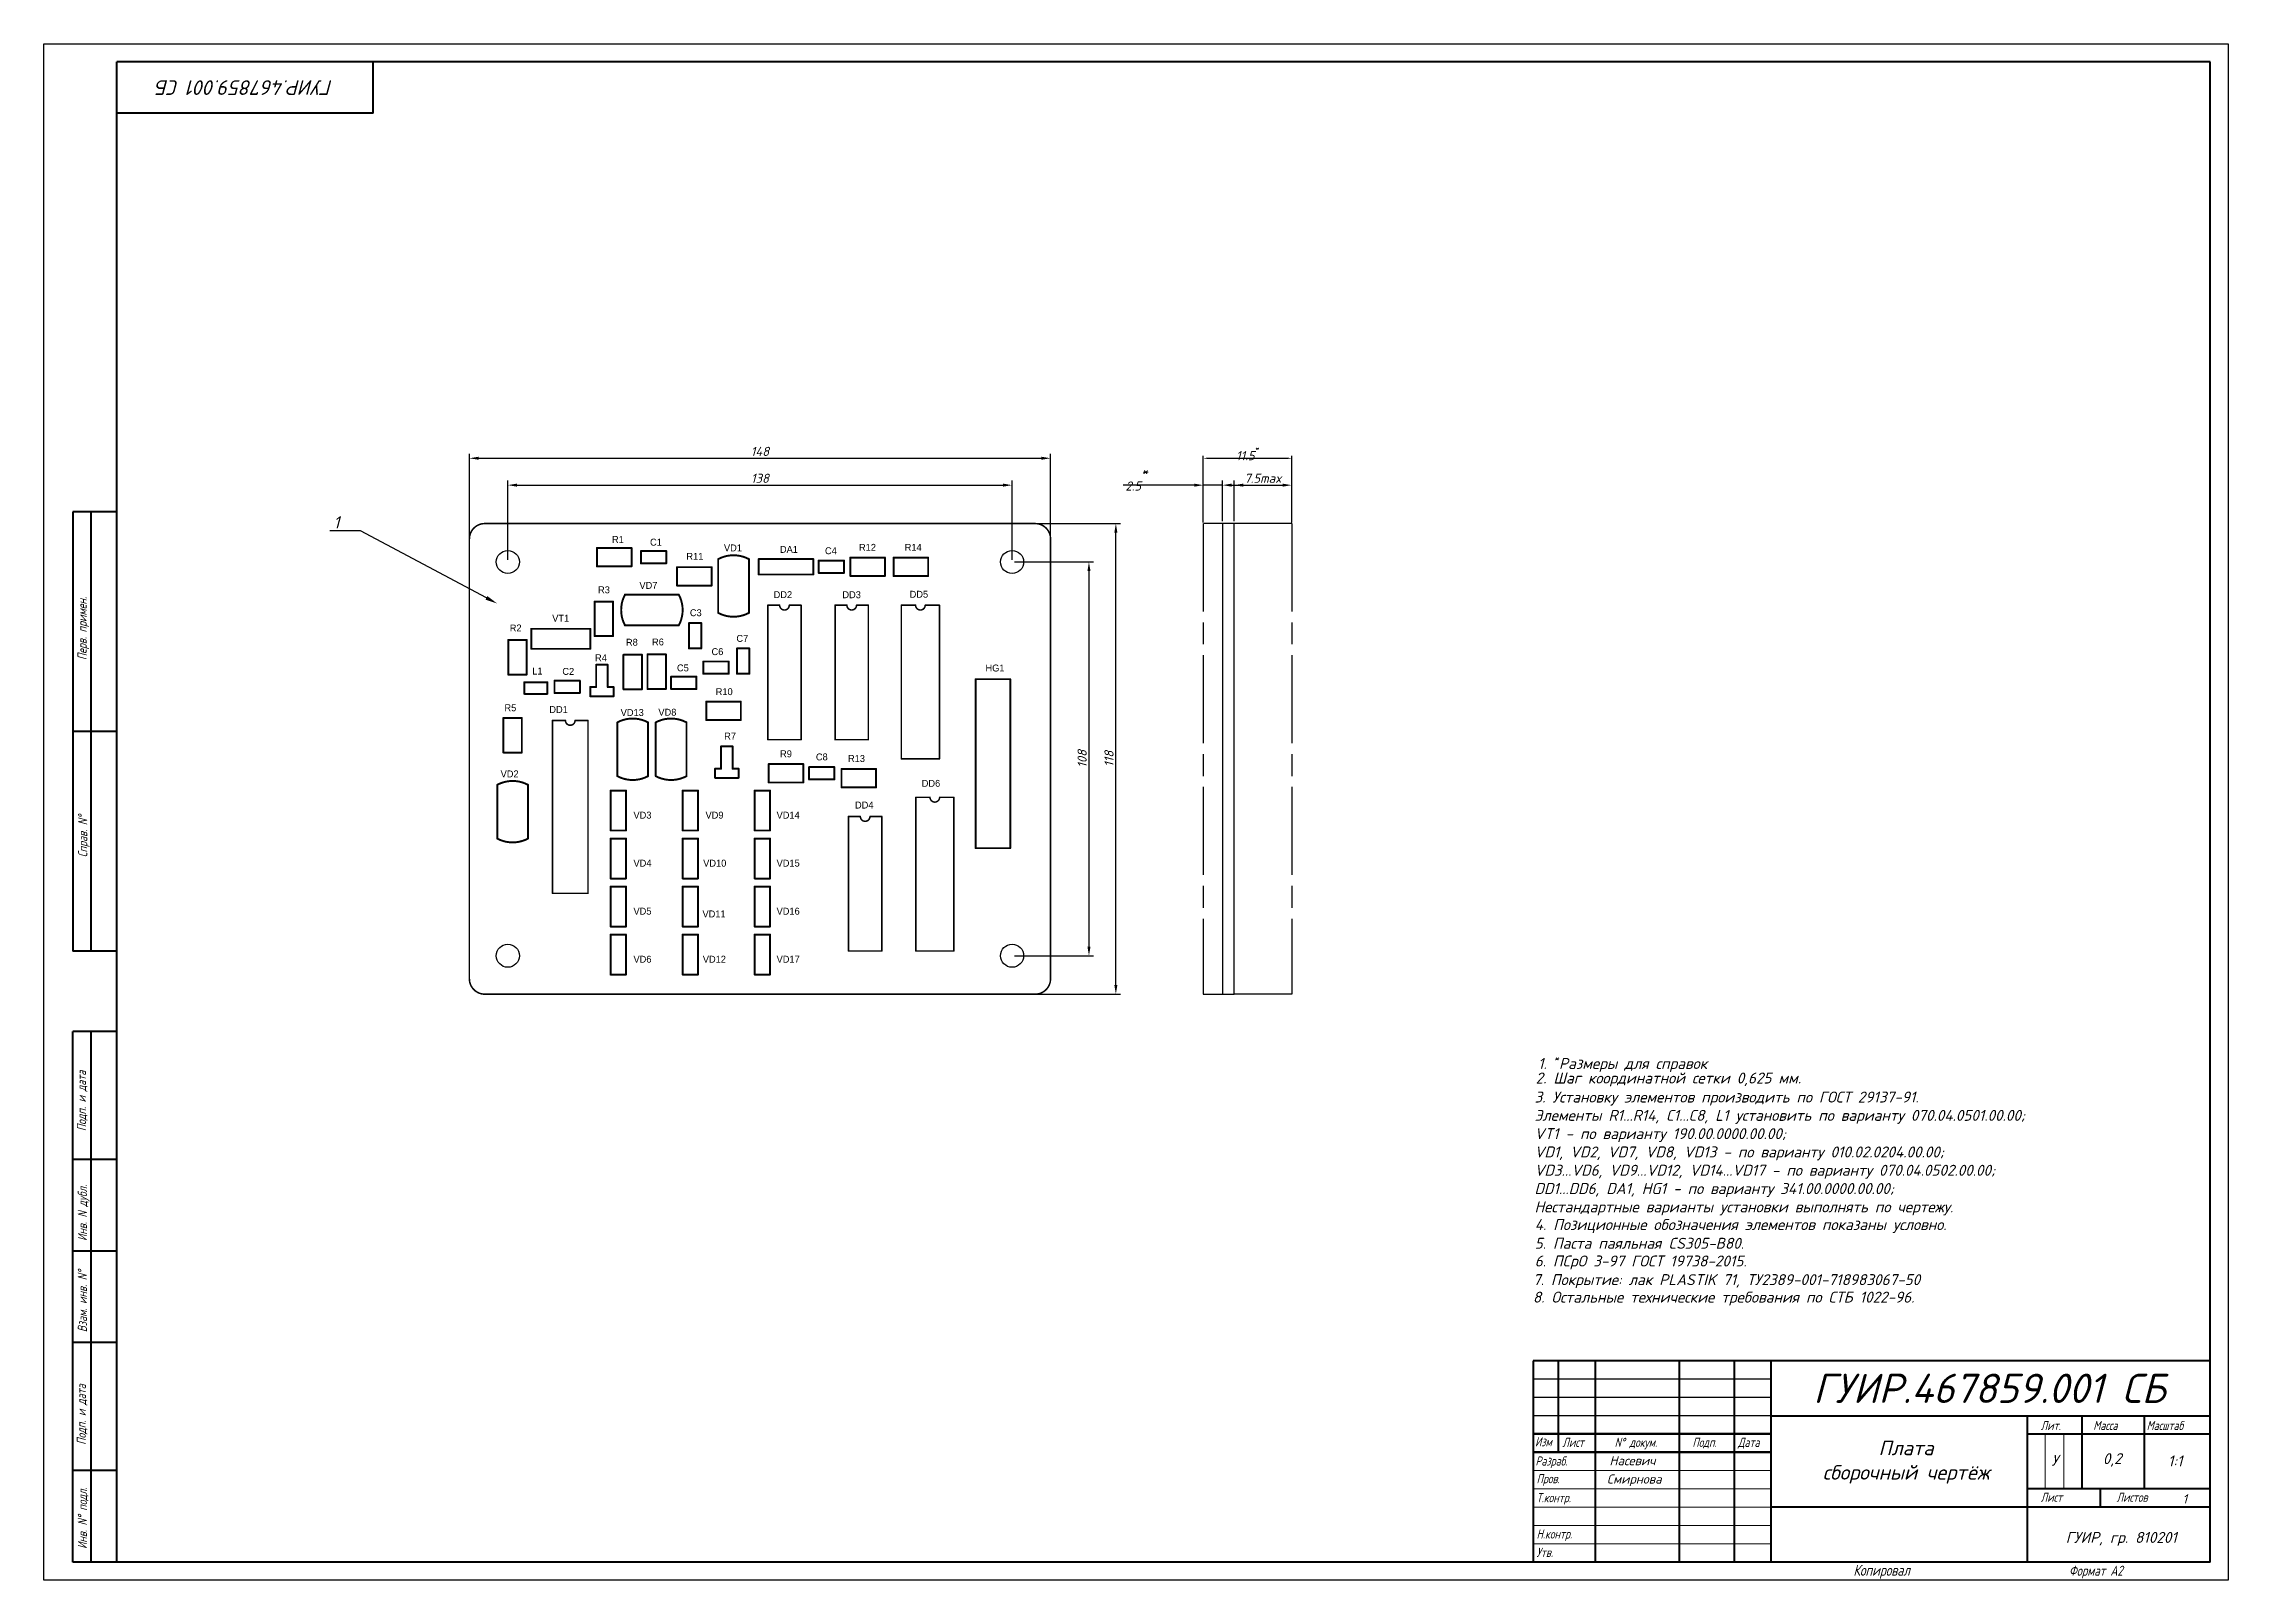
# Model space of a CAD drawing. Header units: millimetres. Extents: x -60 to 537, y -62 to 358.
import ezdxf
from ezdxf import colors
from ezdxf.entities.mleader import LeaderData, LeaderLine
from ezdxf.math import Vec2, Vec3

# ---------------------------------------------------------------- set-up
doc = ezdxf.new("R2010")
doc.units = ezdxf.units.MM
doc.linetypes.add('ACAD_ISO08W100', pattern=[36, 24, -3, 6, -3])
for name, color, linetype in [('KeepOutLayer', 6, 'Continuous'), ('KONTUR', 7, 'Continuous'), ('TopOverlay', 2, 'Continuous'), ('Тонкие', 7, 'Continuous')]:
    doc.layers.add(name, color=color, linetype=linetype)
for name, color, linetype, lineweight in [('Основная', 7, 'Continuous', 40), ('текст', 7, 'Continuous', 30), ('тонкая', 7, 'Continuous', 20)]:
    doc.layers.add(name, color=color, linetype=linetype, lineweight=lineweight)
doc.styles.add('стиль рамки', font='romans.shx', dxfattribs={"width": 0.75, "oblique": 15, "height": 3.5})
doc.styles.add('стиль1', font='isocpeui.ttf')
doc.dimstyles.new('ISO-25', dxfattribs={"dimtxt": 2.5, "dimasz": 2.5, "dimexe": 1.25, "dimexo": 0.625, "dimtad": 1, "dimtxsty": 'Standard', "dimcen": 2.5, "dimadec": 0, "dimazin": 0, "dimtfac": 1, "dimtmove": 0, "dimatfit": 3, "dimfxl": 1, "dimarcsym": 0})
doc.dimstyles.new('Аннотативный', dxfattribs={"dimscale": 0, "dimtxt": 2.5, "dimasz": 2.5, "dimexe": 1.25, "dimexo": 0.625, "dimtad": 1, "dimtxsty": 'Standard', "dimcen": 2.5, "dimadec": 0, "dimazin": 0, "dimtfac": 1, "dimtmove": 0, "dimatfit": 3, "dimfxl": 1, "dimarcsym": 0})

msp = doc.modelspace()

# ---------------------------------------------------------------- texts
at = {"lineweight": -2, "char_height": 3, "attachment_point": 1, "style": 'стиль1'}
for s, insert, width in [('\\A1;1. {\\H0.7x;\\S*^ ;}Размеры для справок', (347.972, 81.594), 145), ('2. Шаг координатной сетки 0,625 мм.', (347.311, 76.594), 175.22183), ('3. Установку элементов производить по ГОСТ 29137-91. \\PЭлементы R1...R14, С1...С8, L1 установить по варианту 070.04.0501.00.00;\\PVT1 - по варианту 190.00.0000.00.00;\\PVD1, VD2, VD7, VD8, VD13 - по варианту 010.02.0204.00.00;\\PVD3...VD6, VD9...VD12, VD14...VD17 - по варианту 070.04.0502.00.00;\\PDD1...DD6, DA1, HG1 - по варианту 341.00.0000.00.00;\\PНестандартные варианты установки выполнять по чертежу.', (347.006, 71.393), 155), ('4. Позиционные обозначения элементов показаны условно.', (347.064, 36.542), 170), ('5. Паста паяльная CS305-B80.', (347.064, 31.428), 180), ('6. ПСрО 3-97 ГОСТ 19738-2015.', (347.064, 26.583), 180), ('7. Покрытие: лак PLASTIK 71, ТУ2389-001-718983067-50', (346.591, 21.489), 170), ('8. Остальные технические требования по СТБ 1022-96.', (346.573, 16.708), 182.85346)]:
    msp.add_mtext(s, dxfattribs=dict(at, insert=insert, width=width))
at = {"layer": 'TopOverlay'}
for s, p in [('R1', (94.894, 221.34)), ('C1', (105.302, 220.62)), ('VD1', (125.506, 219.053)), ('R12', (162.405, 219.2)), ('R14', (174.903, 219.2)), ('R11', (115.239, 216.746)), ('DA1', (140.801, 218.642)), ('C4', (153.108, 218.268)), ('R3', (91.097, 207.587)), ('VD7', (102.409, 208.803)), ('C3', (116.193, 201.331)), ('DD2', (139.074, 206.262)), ('DD3', (157.869, 206.246)), ('DD5', (176.244, 206.378)), ('R2', (66.969, 197.164)), ('VT1', (78.574, 199.815)), ('R8', (98.727, 193.253)), ('R6', (105.851, 193.335)), ('C6', (122.109, 190.691)), ('C7', (128.914, 194.304)), ('L1', (73.107, 185.378)), ('C2', (81.34, 185.295)), ('R4', (90.274, 189)), ('C5', (112.66, 186.25)), ('HG1', (196.966, 186.218)), ('R10', (123.251, 179.752)), ('R5', (65.52, 175.354)), ('DD1', (77.78, 174.878)), ('VD13', (97.277, 174.053)), ('VD8', (107.585, 174.135)), ('R7', (125.566, 167.62)), ('R9', (140.833, 162.766)), ('C8', (150.629, 161.912)), ('R13', (159.4, 161.486)), ('VD2', (64.47, 157.28)), ('DD6', (179.542, 154.692)), ('DD4', (161.309, 148.761)), ('VD3', (100.775, 146.003)), ('VD9', (120.463, 146.003)), ('VD14', (139.888, 146.003)), ('VD4', (100.775, 132.878)), ('VD10', (119.833, 132.878)), ('VD15', (139.888, 132.878)), ('VD5', (100.775, 119.753)), ('VD11', (119.632, 119.009)), ('VD16', (139.888, 119.753)), ('VD6', (100.775, 106.628)), ('VD12', (119.728, 106.628)), ('VD17', (139.888, 106.628))]:
    msp.add_text(s, height=1.89, dxfattribs=at).set_placement(p)
at = {"layer": 'текст', "style": 'стиль рамки', "oblique": 15, "width": 0.75}
for s, p in [('Перв. примен.', (-48.643, 189.32)), ('Справ. N%%d', (-48.488, 135.435)), ('Подп. и дата', (-48.822, 60.578)), ('Инв. N дубл.', (-48.577, 30.553)), ('Взам. инв. N%%d', (-48.577, 5.626)), ('Подп. и дата', (-48.872, -25.159)), ('Инв. N%%d подл.', (-48.577, -53.625))]:
    msp.add_text(s, height=2.5, rotation=90, dxfattribs=at).set_placement(p)
for s, height, p in [('Изм', 2.5, (347.149, -25.58)), ('Лист', 2.5, (354.625, -25.731)), ('N%%d докум. ', 2.5, (368.909, -25.731)), ('Подп.', 2.5, (390.161, -25.731)), ('Дата', 2.5, (402.612, -25.731)), ('Лит.', 2.5, (485.322, -21.127)), ('Масса', 2.5, (499.697, -21.127)), ('Масштаб', 2.5, (514.289, -21.127)), ('Разраб.', 2.5, (347.266, -30.831)), ('Пров.', 2.5, (347.566, -35.663)), ('Т.контр.', 2.5, (347.566, -40.858)), ('Лист', 2.5, (485.322, -40.741)), ('Листов', 2.5, (506.047, -40.741)), ('Утв.', 2.5, (347.566, -55.8)), ('Н.контр.', 2.5, (347.566, -50.78)), ('Копировал', 3, (434.14, -60.942)), ('Формат А2', 2.75, (493.068, -60.942))]:
    msp.add_text(s, height=height, dxfattribs=at).set_placement(p)
at = {"layer": 'текст', "insert": (-5.396, 345.808), "char_height": 4, "width": 70, "attachment_point": 5, "rotation": 180, "style": 'стиль1'}
msp.add_mtext('\\pxqc;ГУИР.467859.001 СБ', dxfattribs=at)
at = {"layer": 'текст', "attachment_point": 5, "style": 'стиль1'}
for s, insert, char_height, width in [('ГУИР.467859.001 СБ', (471.308, -9.711), 8, 120), ('Насевич', (373.777, -29.491), 2.5, 23), ('Плата\\Pсборочный чертёж', (448.53, -29.885), 4, 69.65259), ('У', (489.191, -29.393), 3, 14.11239), ('0,2', (504.89, -29.286), 3, 15.77076), ('1:1', (522.09, -29.562), 3, 16.57077), ('Смирнова', (374.268, -34.85), 2.5, 23), ('1', (524.739, -39.94), 2.5, 14.11239), ('ГУИР, гр. 810201', (507.356, -50.877), 3, 39.01739)]:
    msp.add_mtext(s, dxfattribs=dict(at, insert=insert, char_height=char_height, width=width))

# ---------------------------------------------------------------- blocks, each defined once
blk = doc.blocks.new('*D1')
at = {"layer": 'Defpoints', "color": 0, "transparency": 16777216}
for p in [(204.25, 237.14), (66.44, 216.14), (204.25, 216.14)]:
    blk.add_point(p, dxfattribs=at)
at = {"layer": 'Тонкие', "color": 0, "lineweight": -2, "transparency": 16777216}
for p, q in [((66.44, 216.77), (66.44, 238.39)), ((68.94, 237.14), (201.75, 237.14)), ((204.25, 216.77), (204.25, 238.39))]:
    blk.add_line(p, q, dxfattribs=at)
at = {"layer": 'Тонкие', "color": 0, "transparency": 16777216}
for points in [[(68.94, 237.56), (68.94, 236.73), (66.44, 237.14)], [(201.75, 237.56), (201.75, 236.73), (204.25, 237.14)]]:
    blk.add_solid(points, dxfattribs=at)
at = {"layer": 'Тонкие', "color": 0, "transparency": 16777216, "insert": (135.34, 239.02), "char_height": 2.5, "attachment_point": 5, "style": 'стиль1'}
blk.add_mtext('138', dxfattribs=at)
blk = doc.blocks.new('*D2')
at = {"layer": 'Defpoints', "color": 0, "transparency": 16777216}
for p in [(214.75, 244.49), (55.94, 216.18), (214.75, 216.18)]:
    blk.add_point(p, dxfattribs=at)
at = {"layer": 'Тонкие', "color": 0, "lineweight": -2, "transparency": 16777216}
for p, q in [((55.94, 216.8), (55.94, 245.74)), ((214.75, 216.8), (214.75, 245.74)), ((58.44, 244.49), (212.25, 244.49))]:
    blk.add_line(p, q, dxfattribs=at)
at = {"layer": 'Тонкие', "color": 0, "transparency": 16777216}
for points in [[(58.44, 244.91), (58.44, 244.08), (55.94, 244.49)], [(212.25, 244.91), (212.25, 244.08), (214.75, 244.49)]]:
    blk.add_solid(points, dxfattribs=at)
at = {"layer": 'Тонкие', "color": 0, "transparency": 16777216, "insert": (135.34, 246.37), "char_height": 2.5, "attachment_point": 5, "style": 'стиль1'}
blk.add_mtext('148', dxfattribs=at)
blk = doc.blocks.new('*D3')
at = {"layer": 'Defpoints', "color": 0, "transparency": 16777216}
for p in [(204.25, 216.14), (204.25, 108.52), (225.25, 108.52)]:
    blk.add_point(p, dxfattribs=at)
at = {"layer": 'Тонкие', "color": 0, "lineweight": -2, "transparency": 16777216}
for p, q in [((204.88, 216.14), (226.5, 216.14)), ((225.25, 213.64), (225.25, 111.02)), ((204.88, 108.52), (226.5, 108.52))]:
    blk.add_line(p, q, dxfattribs=at)
at = {"layer": 'Тонкие', "color": 0, "transparency": 16777216}
for points in [[(224.83, 213.64), (225.67, 213.64), (225.25, 216.14)], [(224.83, 111.02), (225.67, 111.02), (225.25, 108.52)]]:
    blk.add_solid(points, dxfattribs=at)
at = {"layer": 'Тонкие', "color": 0, "transparency": 16777216, "insert": (223.38, 162.33), "char_height": 2.5, "attachment_point": 5, "rotation": 90, "style": 'стиль1'}
blk.add_mtext('108', dxfattribs=at)
blk = doc.blocks.new('*D4')
at = {"layer": 'Defpoints', "color": 0, "transparency": 16777216}
for p in [(204.25, 226.64), (232.6, 226.64), (204.25, 98.02)]:
    blk.add_point(p, dxfattribs=at)
at = {"layer": 'Тонкие', "color": 0, "lineweight": -2, "transparency": 16777216}
for p, q in [((204.88, 226.64), (233.85, 226.64)), ((232.6, 100.52), (232.6, 224.14)), ((204.88, 98.02), (233.85, 98.02))]:
    blk.add_line(p, q, dxfattribs=at)
at = {"layer": 'Тонкие', "color": 0, "transparency": 16777216}
for points in [[(232.18, 224.14), (233.02, 224.14), (232.6, 226.64)], [(232.18, 100.52), (233.02, 100.52), (232.6, 98.02)]]:
    blk.add_solid(points, dxfattribs=at)
at = {"layer": 'Тонкие', "color": 0, "transparency": 16777216, "insert": (230.73, 162.33), "char_height": 2.5, "attachment_point": 5, "rotation": 90, "style": 'стиль1'}
blk.add_mtext('118', dxfattribs=at)
blk = doc.blocks.new('*D5')
at = {"layer": 'Defpoints', "color": 0, "transparency": 16777216}
for p in [(280.65, 244.49), (256.5, 226.64), (280.65, 226.64)]:
    blk.add_point(p, dxfattribs=at)
at = {"layer": 'текст', "color": 0, "lineweight": -2, "transparency": 16777216}
for p, q in [((256.5, 226.95), (256.5, 245.12)), ((280.65, 226.95), (280.65, 245.12)), ((257.75, 244.49), (279.4, 244.49))]:
    blk.add_line(p, q, dxfattribs=at)
at = {"layer": 'текст', "color": 0, "transparency": 16777216}
for points in [[(257.75, 244.7), (257.75, 244.28), (256.5, 244.49)], [(279.4, 244.7), (279.4, 244.28), (280.65, 244.49)]]:
    blk.add_solid(points, dxfattribs=at)
at = {"layer": 'текст', "color": 0, "transparency": 16777216, "insert": (268.57, 246.05), "char_height": 1.25, "attachment_point": 5, "style": 'стиль1'}
blk.add_mtext('{\\H2x;11.5\\A1;\\H0.7x;\\S*^ ;}', dxfattribs=at)
blk = doc.blocks.new('*D6')
at = {"layer": 'Defpoints', "color": 0, "transparency": 16777216}
for p in [(280.65, 237.14), (264.9, 226.64), (280.65, 226.64)]:
    blk.add_point(p, dxfattribs=at)
at = {"layer": 'Тонкие', "color": 0, "lineweight": -2, "transparency": 16777216}
for p, q in [((264.9, 227.27), (264.9, 238.39)), ((267.4, 237.14), (278.15, 237.14)), ((280.65, 227.27), (280.65, 238.39))]:
    blk.add_line(p, q, dxfattribs=at)
at = {"layer": 'Тонкие', "color": 0, "transparency": 16777216}
for points in [[(267.4, 237.56), (267.4, 236.73), (264.9, 237.14)], [(278.15, 237.56), (278.15, 236.73), (280.65, 237.14)]]:
    blk.add_solid(points, dxfattribs=at)
at = {"layer": 'Тонкие', "color": 0, "transparency": 16777216, "insert": (272.77, 239.03), "char_height": 2.5, "attachment_point": 5, "style": 'стиль1'}
blk.add_mtext('7.5max', dxfattribs=at)
blk = doc.blocks.new('*D7')
at = {"layer": 'Defpoints', "color": 0, "transparency": 16777216}
for p in [(256.5, 237.14), (256.5, 226.64), (261.75, 226.64)]:
    blk.add_point(p, dxfattribs=at)
at = {"layer": 'Тонкие', "color": 0, "lineweight": -2, "transparency": 16777216}
for p, q in [((254, 237.14), (234.64, 237.14)), ((256.5, 227.27), (256.5, 238.39)), ((261.75, 237.14), (256.5, 237.14)), ((261.75, 227.27), (261.75, 238.39)), ((264.25, 237.14), (266.75, 237.14))]:
    blk.add_line(p, q, dxfattribs=at)
at = {"layer": 'Тонкие', "color": 0, "transparency": 16777216}
for points in [[(254, 237.56), (254, 236.73), (256.5, 237.14)], [(264.25, 237.56), (264.25, 236.73), (261.75, 237.14)]]:
    blk.add_solid(points, dxfattribs=at)
at = {"layer": 'Тонкие', "color": 0, "transparency": 16777216, "insert": (238.31, 239.02), "char_height": 2.5, "attachment_point": 5, "style": 'стиль1'}
blk.add_mtext('2.5{\\A1;\\H1.12x;\\S*^ ;}', dxfattribs=at)

# ---------------------------------------------------------------- dimensions: what is measured, and where the dimension line sits
at = {"layer": 'текст'}
dim = msp.add_linear_dim(base=(280.648, 244.492), p1=(256.498, 226.642), p2=(280.648, 226.642), text='{\\H2x;11.5\\A1;\\H0.7x;\\S*^ ;}', dimstyle='Аннотативный', override={"dimtxsty": 'стиль1'}, dxfattribs=at)
dim.commit()
dim.dimension.update_dxf_attribs({"geometry": '*D5', "text_midpoint": (268.573, 244.492), "dimtype": 160})
at = {"layer": 'Тонкие'}
for base, p1, p2, text, picture, middle in [((214.751, 244.492), (55.938, 216.179), (214.751, 216.179), '148', '*D2', (135.345, 244.492)), ((204.251, 237.142), (66.438, 216.142), (204.251, 216.142), '138', '*D1', (135.345, 237.142)), ((256.498, 237.142), (261.748, 226.642), (256.498, 226.642), '2.5{\\A1;\\H1.12x;\\S*^ ;}', '*D7', (238.306, 237.142)), ((280.648, 237.142), (264.898, 226.642), (280.648, 226.642), '7.5max', '*D6', (272.773, 237.142))]:
    dim = msp.add_linear_dim(base=base, p1=p1, p2=p2, text=text, dimstyle='ISO-25', override={"dimtxsty": 'стиль1'}, dxfattribs=at)
    dim.commit()
    dim.dimension.update_dxf_attribs({"geometry": picture, "text_midpoint": middle, "dimtype": 160})
for base, p1, p2, text, picture, middle in [((232.601, 226.642), (204.251, 98.017), (204.251, 226.642), '118', '*D4', (232.601, 162.329)), ((225.251, 108.517), (204.251, 216.142), (204.251, 108.517), '108', '*D3', (225.251, 162.329))]:
    dim = msp.add_linear_dim(base=base, p1=p1, p2=p2, angle=90, text=text, dimstyle='ISO-25', override={"dimtxsty": 'стиль1'}, dxfattribs=at)
    dim.commit()
    dim.dimension.update_dxf_attribs({"geometry": picture, "text_midpoint": middle, "dimtype": 160})

# ---------------------------------------------------------------- linework, layer by layer
at = {"linetype": 'ACAD_ISO08W100'}
for p, q in [((280.648, 226.642), (256.498, 226.642)), ((256.498, 226.642), (256.498, 98.017)), ((280.648, 226.642), (280.648, 98.017)), ((280.648, 98.017), (264.898, 98.017))]:
    msp.add_line(p, q, dxfattribs=at)
at = {"lineweight": -3}
for p, q in [((261.748, 226.642), (261.748, 98.017)), ((264.898, 226.642), (261.748, 226.642)), ((264.898, 98.017), (264.898, 226.642)), ((256.498, 98.017), (264.898, 98.017))]:
    msp.add_line(p, q, dxfattribs=at)
for p, q in [((411.604, -7.192), (346.604, -7.192)), ((411.604, -12.192), (346.604, -12.192)), ((411.604, -17.192), (346.604, -17.192)), ((481.604, -57.192), (481.604, -57.192))]:
    msp.add_line(p, q)
at = {"lineweight": 50}
for p, q in [((411.604, -22.192), (346.604, -22.192)), ((411.604, -27.192), (346.604, -27.192))]:
    msp.add_line(p, q, dxfattribs=at)
for centre in [(66.438, 216.142), (204.251, 216.142), (66.438, 108.517), (204.251, 108.517)]:
    msp.add_circle(centre, 3.15)
at = {"layer": 'KeepOutLayer', "const_width": 0.42}
for points in [[(55.938, 222.442, -0.4142136), (60.138, 226.642)], [(210.551, 226.642, -0.4142136), (214.751, 222.442)], [(60.138, 98.017, -0.4142136), (55.938, 102.217)], [(214.751, 102.217, -0.4142136), (210.551, 98.017)]]:
    msp.add_lwpolyline(points, format="xyb", dxfattribs=at)
for points in [[(55.938, 101.954), (55.938, 222.442)], [(60.138, 226.642), (210.551, 226.642)], [(214.751, 102.217), (214.751, 222.442)], [(60.138, 98.017), (210.551, 98.017)]]:
    msp.add_lwpolyline(points, dxfattribs=at)
at = {"layer": 'KeepOutLayer', "const_width": 0.21}
for points in [[(55.833, 222.442, 1), (56.043, 222.442, 1)], [(55.833, 222.442, 1), (56.043, 222.442, 1)], [(60.033, 226.642, 1), (60.243, 226.642, 1)], [(60.033, 226.642, 1), (60.243, 226.642, 1)], [(210.446, 226.642, 1), (210.656, 226.642, 1)], [(210.446, 226.642, 1), (210.656, 226.642, 1)], [(214.646, 222.442, 1), (214.856, 222.442, 1)], [(214.646, 222.442, 1), (214.856, 222.442, 1)], [(55.833, 102.217, 1), (56.043, 102.217, 1)], [(55.833, 101.954, 1), (56.043, 101.954, 1)], [(214.646, 102.217, 1), (214.856, 102.217, 1)], [(214.646, 102.217, 1), (214.856, 102.217, 1)], [(60.033, 98.017, 1), (60.243, 98.017, 1)], [(60.033, 98.017, 1), (60.243, 98.017, 1)], [(210.446, 98.017, 1), (210.656, 98.017, 1)], [(210.446, 98.017, 1), (210.656, 98.017, 1)]]:
    msp.add_lwpolyline(points, format="xyb", close=True, dxfattribs=at)
at = {"layer": 'KONTUR'}
for p, q in [((-60.396, -62.192), (-60.396, 357.808)), ((-60.396, 357.808), (536.604, 357.808)), ((536.604, 357.808), (536.604, -62.192)), ((536.604, -62.192), (-60.396, -62.192))]:
    msp.add_line(p, q, dxfattribs=at)
at = {"layer": 'TopOverlay'}
for points, const_width in [([(90.799, 214.934), (90.799, 219.974)], 0.533), ([(90.799, 219.974), (100.248, 219.974)], 0.533), ([(90.799, 214.934), (100.248, 214.934)], 0.533), ([(100.248, 214.934), (100.248, 219.974)], 0.533), ([(102.821, 215.774), (102.821, 219.134)], 0.533), ([(102.821, 219.134), (109.751, 219.134)], 0.533), ([(102.821, 215.774), (109.751, 215.774)], 0.533), ([(109.751, 215.774), (109.751, 219.134)], 0.533), ([(112.691, 214.724), (122.141, 214.724)], 0.533), ([(112.691, 209.684), (112.691, 214.724)], 0.533), ([(122.141, 209.684), (122.141, 214.724)], 0.533), ([(123.926, 202.229), (123.926, 216.929)], 0.533), ([(132.326, 202.229), (132.326, 216.929)], 0.533), ([(135.003, 216.929), (149.914, 216.929)], 0.533), ([(135.003, 215.879), (135.003, 216.929)], 0.533), ([(135.003, 213.779), (135.003, 215.879)], 0.533), ([(149.914, 214.829), (149.914, 216.929)], 0.533), ([(149.914, 212.729), (149.914, 214.829)], 0.533), ([(151.383, 216.509), (158.314, 216.509)], 0.533), ([(151.383, 213.149), (151.383, 216.509)], 0.533), ([(158.314, 213.149), (158.314, 216.509)], 0.533), ([(160.046, 212.309), (160.046, 217.349)], 0.533), ([(160.046, 217.349), (169.496, 217.349)], 0.533), ([(169.496, 212.309), (169.496, 217.349)], 0.533), ([(171.858, 212.309), (171.858, 217.349)], 0.533), ([(171.858, 217.349), (181.308, 217.349)], 0.533), ([(181.308, 212.309), (181.308, 217.349)], 0.533), ([(112.691, 209.684), (122.141, 209.684)], 0.533), ([(135.003, 212.729), (135.003, 213.779)], 0.533), ([(135.003, 212.729), (149.914, 212.729)], 0.533), ([(151.383, 213.149), (158.314, 213.149)], 0.533), ([(160.046, 212.309), (169.496, 212.309)], 0.533), ([(171.858, 212.309), (181.308, 212.309)], 0.533), ([(90.168, 205.327), (95.208, 205.327)], 0.533), ([(90.168, 195.877), (90.168, 205.327)], 0.533), ([(95.208, 195.877), (95.208, 205.327)], 0.533), ([(98.463, 207.217), (113.163, 207.217)], 0.533), ([(137.492, 167.579), (137.492, 204.329)], 0.42), ([(137.492, 204.329), (140.726, 204.329)], 0.42), ([(143.351, 204.329), (146.585, 204.329)], 0.42), ([(146.585, 167.579), (146.585, 204.329)], 0.42), ([(155.867, 167.579), (155.867, 204.329)], 0.42), ([(155.867, 204.329), (159.101, 204.329)], 0.42), ([(161.726, 204.329), (164.96, 204.329)], 0.42), ([(164.96, 167.579), (164.96, 204.329)], 0.42), ([(173.99, 162.329), (173.99, 204.329)], 0.42), ([(173.99, 204.329), (177.875, 204.329)], 0.42), ([(180.5, 204.329), (184.385, 204.329)], 0.42), ([(184.385, 162.329), (184.385, 204.329)], 0.42), ([(72.831, 197.872), (89.001, 197.872)], 0.533), ([(72.831, 192.412), (72.831, 197.872)], 0.533), ([(89.001, 192.412), (89.001, 197.872)], 0.533), ([(98.463, 198.817), (113.163, 198.817)], 0.533), ([(115.946, 192.517), (115.946, 199.447)], 0.533), ([(115.946, 199.447), (119.306, 199.447)], 0.533), ([(119.306, 192.517), (119.306, 199.447)], 0.533), ([(66.544, 194.827), (71.584, 194.827)], 0.533), ([(66.544, 185.377), (66.544, 194.827)], 0.533), ([(71.584, 185.377), (71.584, 194.827)], 0.533), ([(72.831, 192.412), (89.001, 192.412)], 0.533), ([(90.168, 195.877), (95.208, 195.877)], 0.533), ([(98.043, 190.784), (103.083, 190.784)], 0.533), ([(98.043, 181.334), (98.043, 190.784)], 0.533), ([(103.083, 181.334), (103.083, 190.784)], 0.533), ([(104.606, 190.889), (109.646, 190.889)], 0.533), ([(104.606, 181.439), (104.606, 190.889)], 0.533), ([(109.646, 181.439), (109.646, 190.889)], 0.533), ([(115.946, 192.517), (119.306, 192.517)], 0.533), ([(129.071, 185.587), (129.071, 192.517)], 0.533), ([(129.071, 192.517), (132.431, 192.517)], 0.533), ([(132.431, 185.587), (132.431, 192.517)], 0.533), ([(66.544, 185.377), (71.584, 185.377)], 0.533), ([(90.588, 181.964), (90.588, 188.054)], 0.533), ([(90.588, 188.054), (93.738, 188.054)], 0.533), ([(93.738, 181.964), (93.738, 188.054)], 0.533), ([(119.884, 185.587), (119.884, 188.947)], 0.533), ([(119.884, 188.947), (126.813, 188.947)], 0.533), ([(119.884, 185.587), (126.813, 185.587)], 0.533), ([(126.813, 185.587), (126.813, 188.947)], 0.533), ([(129.071, 185.587), (132.431, 185.587)], 0.533), ([(70.943, 180.097), (70.943, 183.247)], 0.533), ([(70.943, 183.247), (77.243, 183.247)], 0.533), ([(70.943, 180.097), (77.243, 180.097)], 0.533), ([(77.243, 180.097), (77.243, 183.247)], 0.533), ([(79.196, 180.337), (79.196, 183.697)], 0.533), ([(79.196, 183.697), (86.126, 183.697)], 0.533), ([(79.196, 180.337), (86.126, 180.337)], 0.533), ([(86.126, 180.337), (86.126, 183.697)], 0.533), ([(88.961, 179.444), (88.961, 181.964)], 0.533), ([(88.961, 181.964), (90.588, 181.964)], 0.533), ([(88.961, 179.444), (95.366, 179.444)], 0.533), ([(93.738, 181.964), (95.366, 181.964)], 0.533), ([(95.366, 179.444), (95.366, 181.964)], 0.533), ([(98.043, 181.334), (103.083, 181.334)], 0.533), ([(104.606, 181.439), (109.646, 181.439)], 0.533), ([(111.063, 181.439), (111.063, 184.799)], 0.533), ([(111.063, 184.799), (117.993, 184.799)], 0.533), ([(111.063, 181.439), (117.993, 181.439)], 0.533), ([(117.993, 181.439), (117.993, 184.799)], 0.533), ([(194.276, 184.117), (203.726, 184.117)], 0.533), ([(194.276, 137.917), (194.276, 184.117)], 0.533), ([(203.726, 137.917), (203.726, 184.117)], 0.533), ([(65.231, 173.512), (70.271, 173.512)], 0.533), ([(65.231, 164.062), (65.231, 173.512)], 0.533), ([(70.271, 164.062), (70.271, 173.512)], 0.533), ([(120.671, 172.934), (120.671, 177.974)], 0.533), ([(120.671, 177.974), (130.121, 177.974)], 0.533), ([(120.671, 172.934), (130.121, 172.934)], 0.533), ([(130.121, 172.934), (130.121, 177.974)], 0.533), ([(78.639, 172.829), (82.188, 172.829)], 0.42), ([(78.639, 125.579), (78.639, 172.829)], 0.42), ([(84.813, 172.829), (88.362, 172.829)], 0.42), ([(88.362, 125.579), (88.362, 172.829)], 0.42), ([(96.363, 157.604), (96.363, 172.304)], 0.533), ([(104.763, 157.604), (104.763, 172.304)], 0.533), ([(106.863, 157.604), (106.863, 172.304)], 0.533), ([(115.263, 157.604), (115.263, 172.304)], 0.533), ([(137.492, 167.579), (146.585, 167.579)], 0.42), ([(155.867, 167.579), (164.96, 167.579)], 0.42), ([(65.231, 164.062), (70.271, 164.062)], 0.533), ([(124.713, 159.652), (124.713, 165.742)], 0.533), ([(124.713, 165.742), (127.864, 165.742)], 0.533), ([(127.864, 159.652), (127.864, 165.742)], 0.533), ([(173.99, 162.329), (184.385, 162.329)], 0.42), ([(63.551, 140.542), (63.551, 155.242)], 0.533), ([(71.951, 140.542), (71.951, 155.242)], 0.533), ([(123.086, 157.132), (123.086, 159.652)], 0.533), ([(123.086, 159.652), (124.713, 159.652)], 0.533), ([(123.086, 157.132), (129.491, 157.132)], 0.533), ([(127.864, 159.652), (129.491, 159.652)], 0.533), ([(129.491, 157.132), (129.491, 159.652)], 0.533), ([(137.733, 155.872), (137.733, 160.912)], 0.533), ([(137.733, 160.912), (147.183, 160.912)], 0.533), ([(137.733, 155.872), (147.183, 155.872)], 0.533), ([(147.183, 155.872), (147.183, 160.912)], 0.533), ([(148.758, 160.072), (155.688, 160.072)], 0.533), ([(148.758, 156.712), (148.758, 160.072)], 0.533), ([(148.758, 156.712), (155.688, 156.712)], 0.533), ([(155.688, 156.712), (155.688, 160.072)], 0.533), ([(157.631, 159.599), (167.081, 159.599)], 0.533), ([(157.631, 154.559), (157.631, 159.599)], 0.533), ([(167.081, 154.559), (167.081, 159.599)], 0.533), ([(94.526, 142.747), (94.526, 153.667)], 0.533), ([(94.526, 153.667), (98.726, 153.667)], 0.533), ([(98.726, 142.747), (98.726, 153.667)], 0.533), ([(114.213, 142.747), (114.213, 153.667)], 0.533), ([(114.213, 153.667), (118.413, 153.667)], 0.533), ([(118.413, 142.747), (118.413, 153.667)], 0.533), ([(133.901, 142.747), (133.901, 153.667)], 0.533), ([(133.901, 153.667), (138.101, 153.667)], 0.533), ([(138.101, 142.747), (138.101, 153.667)], 0.533), ([(157.631, 154.559), (167.081, 154.559)], 0.533), ([(177.927, 109.829), (177.927, 151.829)], 0.42), ([(177.927, 151.829), (181.812, 151.829)], 0.42), ([(184.438, 151.829), (188.322, 151.829)], 0.42), ([(188.322, 109.829), (188.322, 151.829)], 0.42), ([(159.542, 109.829), (159.542, 146.579)], 0.42), ([(159.542, 146.579), (162.776, 146.579)], 0.42), ([(165.401, 146.579), (168.635, 146.579)], 0.42), ([(168.635, 109.829), (168.635, 146.579)], 0.42), ([(94.526, 142.747), (98.726, 142.747)], 0.533), ([(94.526, 129.622), (94.526, 140.542)], 0.533), ([(94.526, 140.542), (98.726, 140.542)], 0.533), ([(98.726, 129.622), (98.726, 140.542)], 0.533), ([(114.213, 142.747), (118.413, 142.747)], 0.533), ([(114.213, 129.622), (114.213, 140.542)], 0.533), ([(114.213, 140.542), (118.413, 140.542)], 0.533), ([(118.413, 129.622), (118.413, 140.542)], 0.533), ([(133.901, 142.747), (138.101, 142.747)], 0.533), ([(133.901, 129.622), (133.901, 140.542)], 0.533), ([(133.901, 140.542), (138.101, 140.542)], 0.533), ([(138.101, 129.622), (138.101, 140.542)], 0.533), ([(194.276, 137.917), (203.726, 137.917)], 0.533), ([(78.639, 125.579), (88.362, 125.579)], 0.42), ([(94.526, 129.622), (98.726, 129.622)], 0.533), ([(94.526, 116.497), (94.526, 127.417)], 0.533), ([(94.526, 127.417), (98.726, 127.417)], 0.533), ([(98.726, 116.497), (98.726, 127.417)], 0.533), ([(114.213, 129.622), (118.413, 129.622)], 0.533), ([(114.213, 116.497), (114.213, 127.417)], 0.533), ([(114.213, 127.417), (118.413, 127.417)], 0.533), ([(118.413, 116.497), (118.413, 127.417)], 0.533), ([(133.901, 129.622), (138.101, 129.622)], 0.533), ([(133.901, 116.497), (133.901, 127.417)], 0.533), ([(133.901, 127.417), (138.101, 127.417)], 0.533), ([(138.101, 116.497), (138.101, 127.417)], 0.533), ([(94.526, 116.497), (98.726, 116.497)], 0.533), ([(94.526, 103.372), (94.526, 114.292)], 0.533), ([(94.526, 114.292), (98.726, 114.292)], 0.533), ([(98.726, 103.372), (98.726, 114.292)], 0.533), ([(114.213, 116.497), (118.413, 116.497)], 0.533), ([(114.213, 103.372), (114.213, 114.292)], 0.533), ([(114.213, 114.292), (118.413, 114.292)], 0.533), ([(118.413, 103.372), (118.413, 114.292)], 0.533), ([(133.901, 116.497), (138.101, 116.497)], 0.533), ([(133.901, 103.372), (133.901, 114.292)], 0.533), ([(133.901, 114.292), (138.101, 114.292)], 0.533), ([(138.101, 103.372), (138.101, 114.292)], 0.533), ([(159.542, 109.829), (168.635, 109.829)], 0.42), ([(177.927, 109.829), (188.322, 109.829)], 0.42), ([(94.526, 103.372), (98.726, 103.372)], 0.533), ([(114.213, 103.372), (118.413, 103.372)], 0.533), ([(133.901, 103.372), (138.101, 103.372)], 0.533)]:
    msp.add_lwpolyline(points, dxfattribs=dict(at, const_width=const_width))
for points, const_width in [([(90.665, 219.974, 1), (90.932, 219.974, 1)], 0.267), ([(90.665, 219.974, 1), (90.932, 219.974, 1)], 0.267), ([(90.665, 214.934, 1), (90.932, 214.934, 1)], 0.267), ([(90.665, 214.934, 1), (90.932, 214.934, 1)], 0.267), ([(100.115, 219.974, 1), (100.382, 219.974, 1)], 0.267), ([(100.115, 219.974, 1), (100.382, 219.974, 1)], 0.267), ([(100.115, 214.934, 1), (100.382, 214.934, 1)], 0.267), ([(100.115, 214.934, 1), (100.382, 214.934, 1)], 0.267), ([(102.688, 219.134, 1), (102.954, 219.134, 1)], 0.267), ([(102.688, 219.134, 1), (102.954, 219.134, 1)], 0.267), ([(102.688, 215.774, 1), (102.954, 215.774, 1)], 0.267), ([(102.688, 215.774, 1), (102.954, 215.774, 1)], 0.267), ([(109.618, 219.134, 1), (109.884, 219.134, 1)], 0.267), ([(109.618, 219.134, 1), (109.884, 219.134, 1)], 0.267), ([(109.618, 215.774, 1), (109.884, 215.774, 1)], 0.267), ([(109.618, 215.774, 1), (109.884, 215.774, 1)], 0.267), ([(112.558, 214.724, 1), (112.824, 214.724, 1)], 0.267), ([(112.558, 214.724, 1), (112.824, 214.724, 1)], 0.267), ([(122.008, 214.724, 1), (122.274, 214.724, 1)], 0.267), ([(122.008, 214.724, 1), (122.274, 214.724, 1)], 0.267), ([(123.793, 216.929, 1), (124.059, 216.929, 1)], 0.267), ([(123.793, 216.929, 1), (124.059, 216.929, 1)], 0.267), ([(132.193, 216.929, 1), (132.459, 216.929, 1)], 0.267), ([(132.193, 216.929, 1), (132.459, 216.929, 1)], 0.267), ([(134.87, 216.929, 1), (135.137, 216.929, 1)], 0.267), ([(134.87, 216.929, 1), (135.137, 216.929, 1)], 0.267), ([(134.87, 215.879, 1), (135.137, 215.879, 1)], 0.267), ([(134.87, 215.879, 1), (135.137, 215.879, 1)], 0.267), ([(149.78, 216.929, 1), (150.047, 216.929, 1)], 0.267), ([(149.78, 216.929, 1), (150.047, 216.929, 1)], 0.267), ([(149.78, 214.829, 1), (150.047, 214.829, 1)], 0.267), ([(149.78, 214.829, 1), (150.047, 214.829, 1)], 0.267), ([(151.25, 216.509, 1), (151.517, 216.509, 1)], 0.267), ([(151.25, 216.509, 1), (151.517, 216.509, 1)], 0.267), ([(158.18, 216.509, 1), (158.447, 216.509, 1)], 0.267), ([(158.18, 216.509, 1), (158.447, 216.509, 1)], 0.267), ([(159.913, 217.349, 1), (160.179, 217.349, 1)], 0.267), ([(159.913, 217.349, 1), (160.179, 217.349, 1)], 0.267), ([(169.363, 217.349, 1), (169.629, 217.349, 1)], 0.267), ([(169.363, 217.349, 1), (169.629, 217.349, 1)], 0.267), ([(171.725, 217.349, 1), (171.992, 217.349, 1)], 0.267), ([(171.725, 217.349, 1), (171.992, 217.349, 1)], 0.267), ([(181.175, 217.349, 1), (181.442, 217.349, 1)], 0.267), ([(181.175, 217.349, 1), (181.442, 217.349, 1)], 0.267), ([(112.558, 209.684, 1), (112.824, 209.684, 1)], 0.267), ([(112.558, 209.684, 1), (112.824, 209.684, 1)], 0.267), ([(122.008, 209.684, 1), (122.274, 209.684, 1)], 0.267), ([(122.008, 209.684, 1), (122.274, 209.684, 1)], 0.267), ([(134.87, 213.779, 1), (135.137, 213.779, 1)], 0.267), ([(134.87, 213.779, 1), (135.137, 213.779, 1)], 0.267), ([(134.87, 212.729, 1), (135.137, 212.729, 1)], 0.267), ([(134.87, 212.729, 1), (135.137, 212.729, 1)], 0.267), ([(149.78, 212.729, 1), (150.047, 212.729, 1)], 0.267), ([(149.78, 212.729, 1), (150.047, 212.729, 1)], 0.267), ([(151.25, 213.149, 1), (151.517, 213.149, 1)], 0.267), ([(151.25, 213.149, 1), (151.517, 213.149, 1)], 0.267), ([(158.18, 213.149, 1), (158.447, 213.149, 1)], 0.267), ([(158.18, 213.149, 1), (158.447, 213.149, 1)], 0.267), ([(159.913, 212.309, 1), (160.179, 212.309, 1)], 0.267), ([(159.913, 212.309, 1), (160.179, 212.309, 1)], 0.267), ([(169.363, 212.309, 1), (169.629, 212.309, 1)], 0.267), ([(169.363, 212.309, 1), (169.629, 212.309, 1)], 0.267), ([(171.725, 212.309, 1), (171.992, 212.309, 1)], 0.267), ([(171.725, 212.309, 1), (171.992, 212.309, 1)], 0.267), ([(181.175, 212.309, 1), (181.442, 212.309, 1)], 0.267), ([(181.175, 212.309, 1), (181.442, 212.309, 1)], 0.267), ([(90.035, 205.327, 1), (90.302, 205.327, 1)], 0.267), ([(90.035, 205.327, 1), (90.302, 205.327, 1)], 0.267), ([(95.075, 205.327, 1), (95.342, 205.327, 1)], 0.267), ([(95.075, 205.327, 1), (95.342, 205.327, 1)], 0.267), ([(98.33, 207.217, 1), (98.597, 207.217, 1)], 0.267), ([(98.33, 207.217, 1), (98.597, 207.217, 1)], 0.267), ([(113.03, 207.217, 1), (113.297, 207.217, 1)], 0.267), ([(113.03, 207.217, 1), (113.297, 207.217, 1)], 0.267), ([(137.387, 204.329, 1), (137.597, 204.329, 1)], 0.21), ([(137.387, 204.329, 1), (137.597, 204.329, 1)], 0.21), ([(140.621, 204.329, 1), (140.831, 204.329, 1)], 0.21), ([(140.621, 204.329, 1), (140.831, 204.329, 1)], 0.21), ([(143.246, 204.329, 1), (143.456, 204.329, 1)], 0.21), ([(143.246, 204.329, 1), (143.456, 204.329, 1)], 0.21), ([(146.48, 204.329, 1), (146.69, 204.329, 1)], 0.21), ([(146.48, 204.329, 1), (146.69, 204.329, 1)], 0.21), ([(155.762, 204.329, 1), (155.972, 204.329, 1)], 0.21), ([(155.762, 204.329, 1), (155.972, 204.329, 1)], 0.21), ([(158.996, 204.329, 1), (159.206, 204.329, 1)], 0.21), ([(158.996, 204.329, 1), (159.206, 204.329, 1)], 0.21), ([(161.621, 204.329, 1), (161.831, 204.329, 1)], 0.21), ([(161.621, 204.329, 1), (161.831, 204.329, 1)], 0.21), ([(164.855, 204.329, 1), (165.065, 204.329, 1)], 0.21), ([(164.855, 204.329, 1), (165.065, 204.329, 1)], 0.21), ([(173.885, 204.329, 1), (174.095, 204.329, 1)], 0.21), ([(173.885, 204.329, 1), (174.095, 204.329, 1)], 0.21), ([(177.77, 204.329, 1), (177.98, 204.329, 1)], 0.21), ([(177.77, 204.329, 1), (177.98, 204.329, 1)], 0.21), ([(180.395, 204.329, 1), (180.605, 204.329, 1)], 0.21), ([(180.395, 204.329, 1), (180.605, 204.329, 1)], 0.21), ([(184.28, 204.329, 1), (184.49, 204.329, 1)], 0.21), ([(184.28, 204.329, 1), (184.49, 204.329, 1)], 0.21), ([(72.697, 197.872, 1), (72.964, 197.872, 1)], 0.267), ([(72.697, 197.872, 1), (72.964, 197.872, 1)], 0.267), ([(88.867, 197.872, 1), (89.134, 197.872, 1)], 0.267), ([(88.867, 197.872, 1), (89.134, 197.872, 1)], 0.267), ([(98.33, 198.817, 1), (98.597, 198.817, 1)], 0.267), ([(98.33, 198.817, 1), (98.597, 198.817, 1)], 0.267), ([(113.03, 198.817, 1), (113.297, 198.817, 1)], 0.267), ([(113.03, 198.817, 1), (113.297, 198.817, 1)], 0.267), ([(115.813, 199.447, 1), (116.079, 199.447, 1)], 0.267), ([(115.813, 199.447, 1), (116.079, 199.447, 1)], 0.267), ([(119.173, 199.447, 1), (119.439, 199.447, 1)], 0.267), ([(119.173, 199.447, 1), (119.439, 199.447, 1)], 0.267), ([(123.793, 202.229, 1), (124.059, 202.229, 1)], 0.267), ([(123.793, 202.229, 1), (124.059, 202.229, 1)], 0.267), ([(132.193, 202.229, 1), (132.459, 202.229, 1)], 0.267), ([(132.193, 202.229, 1), (132.459, 202.229, 1)], 0.267), ([(66.41, 194.827, 1), (66.677, 194.827, 1)], 0.267), ([(66.41, 194.827, 1), (66.677, 194.827, 1)], 0.267), ([(71.45, 194.827, 1), (71.717, 194.827, 1)], 0.267), ([(71.45, 194.827, 1), (71.717, 194.827, 1)], 0.267), ([(72.697, 192.412, 1), (72.964, 192.412, 1)], 0.267), ([(72.697, 192.412, 1), (72.964, 192.412, 1)], 0.267), ([(88.867, 192.412, 1), (89.134, 192.412, 1)], 0.267), ([(88.867, 192.412, 1), (89.134, 192.412, 1)], 0.267), ([(90.035, 195.877, 1), (90.302, 195.877, 1)], 0.267), ([(90.035, 195.877, 1), (90.302, 195.877, 1)], 0.267), ([(95.075, 195.877, 1), (95.342, 195.877, 1)], 0.267), ([(95.075, 195.877, 1), (95.342, 195.877, 1)], 0.267), ([(97.91, 190.784, 1), (98.177, 190.784, 1)], 0.267), ([(97.91, 190.784, 1), (98.177, 190.784, 1)], 0.267), ([(102.95, 190.784, 1), (103.217, 190.784, 1)], 0.267), ([(102.95, 190.784, 1), (103.217, 190.784, 1)], 0.267), ([(104.473, 190.889, 1), (104.739, 190.889, 1)], 0.267), ([(104.473, 190.889, 1), (104.739, 190.889, 1)], 0.267), ([(109.513, 190.889, 1), (109.779, 190.889, 1)], 0.267), ([(109.513, 190.889, 1), (109.779, 190.889, 1)], 0.267), ([(115.813, 192.517, 1), (116.079, 192.517, 1)], 0.267), ([(115.813, 192.517, 1), (116.079, 192.517, 1)], 0.267), ([(119.173, 192.517, 1), (119.439, 192.517, 1)], 0.267), ([(119.173, 192.517, 1), (119.439, 192.517, 1)], 0.267), ([(128.938, 192.517, 1), (129.204, 192.517, 1)], 0.267), ([(128.938, 192.517, 1), (129.204, 192.517, 1)], 0.267), ([(132.298, 192.517, 1), (132.564, 192.517, 1)], 0.267), ([(132.298, 192.517, 1), (132.564, 192.517, 1)], 0.267), ([(66.41, 185.377, 1), (66.677, 185.377, 1)], 0.267), ([(66.41, 185.377, 1), (66.677, 185.377, 1)], 0.267), ([(71.45, 185.377, 1), (71.717, 185.377, 1)], 0.267), ([(71.45, 185.377, 1), (71.717, 185.377, 1)], 0.267), ([(90.455, 188.054, 1), (90.722, 188.054, 1)], 0.267), ([(90.455, 188.054, 1), (90.722, 188.054, 1)], 0.267), ([(93.605, 188.054, 1), (93.872, 188.054, 1)], 0.267), ([(93.605, 188.054, 1), (93.872, 188.054, 1)], 0.267), ([(119.75, 188.947, 1), (120.017, 188.947, 1)], 0.267), ([(119.75, 188.947, 1), (120.017, 188.947, 1)], 0.267), ([(119.75, 185.587, 1), (120.017, 185.587, 1)], 0.267), ([(119.75, 185.587, 1), (120.017, 185.587, 1)], 0.267), ([(126.68, 188.947, 1), (126.947, 188.947, 1)], 0.267), ([(126.68, 188.947, 1), (126.947, 188.947, 1)], 0.267), ([(126.68, 185.587, 1), (126.947, 185.587, 1)], 0.267), ([(126.68, 185.587, 1), (126.947, 185.587, 1)], 0.267), ([(128.938, 185.587, 1), (129.204, 185.587, 1)], 0.267), ([(128.938, 185.587, 1), (129.204, 185.587, 1)], 0.267), ([(132.298, 185.587, 1), (132.564, 185.587, 1)], 0.267), ([(132.298, 185.587, 1), (132.564, 185.587, 1)], 0.267), ([(70.81, 183.247, 1), (71.077, 183.247, 1)], 0.267), ([(70.81, 183.247, 1), (71.077, 183.247, 1)], 0.267), ([(70.81, 180.097, 1), (71.077, 180.097, 1)], 0.267), ([(77.11, 183.247, 1), (77.377, 183.247, 1)], 0.267), ([(77.11, 180.097, 1), (77.377, 180.097, 1)], 0.267), ([(79.063, 183.697, 1), (79.329, 183.697, 1)], 0.267), ([(79.063, 183.697, 1), (79.329, 183.697, 1)], 0.267), ([(79.063, 180.337, 1), (79.329, 180.337, 1)], 0.267), ([(79.063, 180.337, 1), (79.329, 180.337, 1)], 0.267), ([(85.993, 183.697, 1), (86.259, 183.697, 1)], 0.267), ([(85.993, 183.697, 1), (86.259, 183.697, 1)], 0.267), ([(85.993, 180.337, 1), (86.259, 180.337, 1)], 0.267), ([(85.993, 180.337, 1), (86.259, 180.337, 1)], 0.267), ([(88.828, 181.964, 1), (89.094, 181.964, 1)], 0.267), ([(88.828, 181.964, 1), (89.094, 181.964, 1)], 0.267), ([(88.828, 179.444, 1), (89.094, 179.444, 1)], 0.267), ([(88.828, 179.444, 1), (89.094, 179.444, 1)], 0.267), ([(90.455, 181.964, 1), (90.722, 181.964, 1)], 0.267), ([(90.455, 181.964, 1), (90.722, 181.964, 1)], 0.267), ([(93.605, 181.964, 1), (93.872, 181.964, 1)], 0.267), ([(93.605, 181.964, 1), (93.872, 181.964, 1)], 0.267), ([(95.233, 181.964, 1), (95.499, 181.964, 1)], 0.267), ([(95.233, 181.964, 1), (95.499, 181.964, 1)], 0.267), ([(95.233, 179.444, 1), (95.499, 179.444, 1)], 0.267), ([(95.233, 179.444, 1), (95.499, 179.444, 1)], 0.267), ([(97.91, 181.334, 1), (98.177, 181.334, 1)], 0.267), ([(97.91, 181.334, 1), (98.177, 181.334, 1)], 0.267), ([(102.95, 181.334, 1), (103.217, 181.334, 1)], 0.267), ([(102.95, 181.334, 1), (103.217, 181.334, 1)], 0.267), ([(104.473, 181.439, 1), (104.739, 181.439, 1)], 0.267), ([(104.473, 181.439, 1), (104.739, 181.439, 1)], 0.267), ([(109.513, 181.439, 1), (109.779, 181.439, 1)], 0.267), ([(109.513, 181.439, 1), (109.779, 181.439, 1)], 0.267), ([(110.93, 184.799, 1), (111.197, 184.799, 1)], 0.267), ([(110.93, 184.799, 1), (111.197, 184.799, 1)], 0.267), ([(110.93, 181.439, 1), (111.197, 181.439, 1)], 0.267), ([(110.93, 181.439, 1), (111.197, 181.439, 1)], 0.267), ([(117.86, 184.799, 1), (118.127, 184.799, 1)], 0.267), ([(117.86, 184.799, 1), (118.127, 184.799, 1)], 0.267), ([(117.86, 181.439, 1), (118.127, 181.439, 1)], 0.267), ([(117.86, 181.439, 1), (118.127, 181.439, 1)], 0.267), ([(194.143, 184.117, 1), (194.409, 184.117, 1)], 0.267), ([(194.143, 184.117, 1), (194.409, 184.117, 1)], 0.267), ([(203.593, 184.117, 1), (203.859, 184.117, 1)], 0.267), ([(203.593, 184.117, 1), (203.859, 184.117, 1)], 0.267), ([(65.098, 173.512, 1), (65.364, 173.512, 1)], 0.267), ([(65.098, 173.512, 1), (65.364, 173.512, 1)], 0.267), ([(70.138, 173.512, 1), (70.404, 173.512, 1)], 0.267), ([(70.138, 173.512, 1), (70.404, 173.512, 1)], 0.267), ([(120.538, 177.974, 1), (120.804, 177.974, 1)], 0.267), ([(120.538, 177.974, 1), (120.804, 177.974, 1)], 0.267), ([(120.538, 172.934, 1), (120.804, 172.934, 1)], 0.267), ([(120.538, 172.934, 1), (120.804, 172.934, 1)], 0.267), ([(129.988, 177.974, 1), (130.254, 177.974, 1)], 0.267), ([(129.988, 177.974, 1), (130.254, 177.974, 1)], 0.267), ([(129.988, 172.934, 1), (130.254, 172.934, 1)], 0.267), ([(129.988, 172.934, 1), (130.254, 172.934, 1)], 0.267), ([(78.534, 172.829, 1), (78.744, 172.829, 1)], 0.21), ([(78.534, 172.829, 1), (78.744, 172.829, 1)], 0.21), ([(82.083, 172.829, 1), (82.293, 172.829, 1)], 0.21), ([(82.083, 172.829, 1), (82.293, 172.829, 1)], 0.21), ([(84.708, 172.829, 1), (84.918, 172.829, 1)], 0.21), ([(84.708, 172.829, 1), (84.918, 172.829, 1)], 0.21), ([(88.257, 172.829, 1), (88.467, 172.829, 1)], 0.21), ([(88.257, 172.829, 1), (88.467, 172.829, 1)], 0.21), ([(96.23, 172.304, 1), (96.497, 172.304, 1)], 0.267), ([(96.23, 172.304, 1), (96.497, 172.304, 1)], 0.267), ([(104.63, 172.304, 1), (104.897, 172.304, 1)], 0.267), ([(104.63, 172.304, 1), (104.897, 172.304, 1)], 0.267), ([(106.73, 172.304, 1), (106.997, 172.304, 1)], 0.267), ([(106.73, 172.304, 1), (106.997, 172.304, 1)], 0.267), ([(115.13, 172.304, 1), (115.397, 172.304, 1)], 0.267), ([(115.13, 172.304, 1), (115.397, 172.304, 1)], 0.267), ([(137.387, 167.579, 1), (137.597, 167.579, 1)], 0.21), ([(137.387, 167.579, 1), (137.597, 167.579, 1)], 0.21), ([(146.48, 167.579, 1), (146.69, 167.579, 1)], 0.21), ([(146.48, 167.579, 1), (146.69, 167.579, 1)], 0.21), ([(155.762, 167.579, 1), (155.972, 167.579, 1)], 0.21), ([(155.762, 167.579, 1), (155.972, 167.579, 1)], 0.21), ([(164.855, 167.579, 1), (165.065, 167.579, 1)], 0.21), ([(164.855, 167.579, 1), (165.065, 167.579, 1)], 0.21), ([(65.098, 164.062, 1), (65.364, 164.062, 1)], 0.267), ([(65.098, 164.062, 1), (65.364, 164.062, 1)], 0.267), ([(70.138, 164.062, 1), (70.404, 164.062, 1)], 0.267), ([(70.138, 164.062, 1), (70.404, 164.062, 1)], 0.267), ([(124.58, 165.742, 1), (124.847, 165.742, 1)], 0.267), ([(124.58, 165.742, 1), (124.847, 165.742, 1)], 0.267), ([(127.73, 165.742, 1), (127.997, 165.742, 1)], 0.267), ([(127.73, 165.742, 1), (127.997, 165.742, 1)], 0.267), ([(173.885, 162.329, 1), (174.095, 162.329, 1)], 0.21), ([(173.885, 162.329, 1), (174.095, 162.329, 1)], 0.21), ([(184.28, 162.329, 1), (184.49, 162.329, 1)], 0.21), ([(184.28, 162.329, 1), (184.49, 162.329, 1)], 0.21), ([(63.418, 155.242, 1), (63.684, 155.242, 1)], 0.267), ([(63.418, 155.242, 1), (63.684, 155.242, 1)], 0.267), ([(71.818, 155.242, 1), (72.084, 155.242, 1)], 0.267), ([(71.818, 155.242, 1), (72.084, 155.242, 1)], 0.267), ([(96.23, 157.604, 1), (96.497, 157.604, 1)], 0.267), ([(96.23, 157.604, 1), (96.497, 157.604, 1)], 0.267), ([(104.63, 157.604, 1), (104.897, 157.604, 1)], 0.267), ([(104.63, 157.604, 1), (104.897, 157.604, 1)], 0.267), ([(106.73, 157.604, 1), (106.997, 157.604, 1)], 0.267), ([(106.73, 157.604, 1), (106.997, 157.604, 1)], 0.267), ([(115.13, 157.604, 1), (115.397, 157.604, 1)], 0.267), ([(115.13, 157.604, 1), (115.397, 157.604, 1)], 0.267), ([(122.953, 159.652, 1), (123.219, 159.652, 1)], 0.267), ([(122.953, 159.652, 1), (123.219, 159.652, 1)], 0.267), ([(122.953, 157.132, 1), (123.219, 157.132, 1)], 0.267), ([(122.953, 157.132, 1), (123.219, 157.132, 1)], 0.267), ([(124.58, 159.652, 1), (124.847, 159.652, 1)], 0.267), ([(124.58, 159.652, 1), (124.847, 159.652, 1)], 0.267), ([(127.73, 159.652, 1), (127.997, 159.652, 1)], 0.267), ([(127.73, 159.652, 1), (127.997, 159.652, 1)], 0.267), ([(129.358, 159.652, 1), (129.624, 159.652, 1)], 0.267), ([(129.358, 159.652, 1), (129.624, 159.652, 1)], 0.267), ([(129.358, 157.132, 1), (129.624, 157.132, 1)], 0.267), ([(129.358, 157.132, 1), (129.624, 157.132, 1)], 0.267), ([(137.6, 160.912, 1), (137.867, 160.912, 1)], 0.267), ([(137.6, 160.912, 1), (137.867, 160.912, 1)], 0.267), ([(137.6, 155.872, 1), (137.867, 155.872, 1)], 0.267), ([(137.6, 155.872, 1), (137.867, 155.872, 1)], 0.267), ([(147.05, 160.912, 1), (147.317, 160.912, 1)], 0.267), ([(147.05, 160.912, 1), (147.317, 160.912, 1)], 0.267), ([(147.05, 155.872, 1), (147.317, 155.872, 1)], 0.267), ([(147.05, 155.872, 1), (147.317, 155.872, 1)], 0.267), ([(148.625, 160.072, 1), (148.892, 160.072, 1)], 0.267), ([(148.625, 160.072, 1), (148.892, 160.072, 1)], 0.267), ([(148.625, 156.712, 1), (148.892, 156.712, 1)], 0.267), ([(148.625, 156.712, 1), (148.892, 156.712, 1)], 0.267), ([(155.555, 160.072, 1), (155.822, 160.072, 1)], 0.267), ([(155.555, 160.072, 1), (155.822, 160.072, 1)], 0.267), ([(155.555, 156.712, 1), (155.822, 156.712, 1)], 0.267), ([(155.555, 156.712, 1), (155.822, 156.712, 1)], 0.267), ([(157.498, 159.599, 1), (157.764, 159.599, 1)], 0.267), ([(157.498, 159.599, 1), (157.764, 159.599, 1)], 0.267), ([(166.948, 159.599, 1), (167.214, 159.599, 1)], 0.267), ([(166.948, 159.599, 1), (167.214, 159.599, 1)], 0.267), ([(94.393, 153.667, 1), (94.659, 153.667, 1)], 0.267), ([(94.393, 153.667, 1), (94.659, 153.667, 1)], 0.267), ([(98.593, 153.667, 1), (98.859, 153.667, 1)], 0.267), ([(98.593, 153.667, 1), (98.859, 153.667, 1)], 0.267), ([(114.08, 153.667, 1), (114.347, 153.667, 1)], 0.267), ([(114.08, 153.667, 1), (114.347, 153.667, 1)], 0.267), ([(118.28, 153.667, 1), (118.547, 153.667, 1)], 0.267), ([(118.28, 153.667, 1), (118.547, 153.667, 1)], 0.267), ([(133.768, 153.667, 1), (134.034, 153.667, 1)], 0.267), ([(133.768, 153.667, 1), (134.034, 153.667, 1)], 0.267), ([(137.968, 153.667, 1), (138.234, 153.667, 1)], 0.267), ([(137.968, 153.667, 1), (138.234, 153.667, 1)], 0.267), ([(157.498, 154.559, 1), (157.764, 154.559, 1)], 0.267), ([(157.498, 154.559, 1), (157.764, 154.559, 1)], 0.267), ([(166.948, 154.559, 1), (167.214, 154.559, 1)], 0.267), ([(166.948, 154.559, 1), (167.214, 154.559, 1)], 0.267), ([(177.822, 151.829, 1), (178.032, 151.829, 1)], 0.21), ([(177.822, 151.829, 1), (178.032, 151.829, 1)], 0.21), ([(181.707, 151.829, 1), (181.917, 151.829, 1)], 0.21), ([(181.707, 151.829, 1), (181.917, 151.829, 1)], 0.21), ([(184.332, 151.829, 1), (184.542, 151.829, 1)], 0.21), ([(184.333, 151.829, 1), (184.543, 151.829, 1)], 0.21), ([(188.217, 151.829, 1), (188.427, 151.829, 1)], 0.21), ([(188.217, 151.829, 1), (188.427, 151.829, 1)], 0.21), ([(159.437, 146.579, 1), (159.647, 146.579, 1)], 0.21), ([(159.437, 146.579, 1), (159.647, 146.579, 1)], 0.21), ([(162.671, 146.579, 1), (162.881, 146.579, 1)], 0.21), ([(162.671, 146.579, 1), (162.881, 146.579, 1)], 0.21), ([(165.296, 146.579, 1), (165.506, 146.579, 1)], 0.21), ([(165.296, 146.579, 1), (165.506, 146.579, 1)], 0.21), ([(168.53, 146.579, 1), (168.74, 146.579, 1)], 0.21), ([(168.53, 146.579, 1), (168.74, 146.579, 1)], 0.21), ([(63.418, 140.542, 1), (63.684, 140.542, 1)], 0.267), ([(63.418, 140.542, 1), (63.684, 140.542, 1)], 0.267), ([(71.818, 140.542, 1), (72.084, 140.542, 1)], 0.267), ([(71.818, 140.542, 1), (72.084, 140.542, 1)], 0.267), ([(94.393, 142.747, 1), (94.659, 142.747, 1)], 0.267), ([(94.393, 142.747, 1), (94.659, 142.747, 1)], 0.267), ([(94.393, 140.542, 1), (94.659, 140.542, 1)], 0.267), ([(94.393, 140.542, 1), (94.659, 140.542, 1)], 0.267), ([(98.593, 142.747, 1), (98.859, 142.747, 1)], 0.267), ([(98.593, 142.747, 1), (98.859, 142.747, 1)], 0.267), ([(98.593, 140.542, 1), (98.859, 140.542, 1)], 0.267), ([(98.593, 140.542, 1), (98.859, 140.542, 1)], 0.267), ([(114.08, 142.747, 1), (114.347, 142.747, 1)], 0.267), ([(114.08, 142.747, 1), (114.347, 142.747, 1)], 0.267), ([(114.08, 140.542, 1), (114.347, 140.542, 1)], 0.267), ([(114.08, 140.542, 1), (114.347, 140.542, 1)], 0.267), ([(118.28, 142.747, 1), (118.547, 142.747, 1)], 0.267), ([(118.28, 142.747, 1), (118.547, 142.747, 1)], 0.267), ([(118.28, 140.542, 1), (118.547, 140.542, 1)], 0.267), ([(118.28, 140.542, 1), (118.547, 140.542, 1)], 0.267), ([(133.768, 142.747, 1), (134.034, 142.747, 1)], 0.267), ([(133.768, 142.747, 1), (134.034, 142.747, 1)], 0.267), ([(133.768, 140.542, 1), (134.034, 140.542, 1)], 0.267), ([(133.768, 140.542, 1), (134.034, 140.542, 1)], 0.267), ([(137.968, 142.747, 1), (138.234, 142.747, 1)], 0.267), ([(137.968, 142.747, 1), (138.234, 142.747, 1)], 0.267), ([(137.968, 140.542, 1), (138.234, 140.542, 1)], 0.267), ([(137.968, 140.542, 1), (138.234, 140.542, 1)], 0.267), ([(194.143, 137.917, 1), (194.409, 137.917, 1)], 0.267), ([(194.143, 137.917, 1), (194.409, 137.917, 1)], 0.267), ([(203.593, 137.917, 1), (203.859, 137.917, 1)], 0.267), ([(203.593, 137.917, 1), (203.859, 137.917, 1)], 0.267), ([(78.534, 125.579, 1), (78.744, 125.579, 1)], 0.21), ([(78.534, 125.579, 1), (78.744, 125.579, 1)], 0.21), ([(88.257, 125.579, 1), (88.467, 125.579, 1)], 0.21), ([(88.257, 125.579, 1), (88.467, 125.579, 1)], 0.21), ([(94.393, 129.622, 1), (94.659, 129.622, 1)], 0.267), ([(94.393, 129.622, 1), (94.659, 129.622, 1)], 0.267), ([(94.393, 127.417, 1), (94.659, 127.417, 1)], 0.267), ([(94.393, 127.417, 1), (94.659, 127.417, 1)], 0.267), ([(98.593, 129.622, 1), (98.859, 129.622, 1)], 0.267), ([(98.593, 129.622, 1), (98.859, 129.622, 1)], 0.267), ([(98.593, 127.417, 1), (98.859, 127.417, 1)], 0.267), ([(98.593, 127.417, 1), (98.859, 127.417, 1)], 0.267), ([(114.08, 129.622, 1), (114.347, 129.622, 1)], 0.267), ([(114.08, 129.622, 1), (114.347, 129.622, 1)], 0.267), ([(114.08, 127.417, 1), (114.347, 127.417, 1)], 0.267), ([(114.08, 127.417, 1), (114.347, 127.417, 1)], 0.267), ([(118.28, 129.622, 1), (118.547, 129.622, 1)], 0.267), ([(118.28, 129.622, 1), (118.547, 129.622, 1)], 0.267), ([(118.28, 127.417, 1), (118.547, 127.417, 1)], 0.267), ([(118.28, 127.417, 1), (118.547, 127.417, 1)], 0.267), ([(133.768, 129.622, 1), (134.034, 129.622, 1)], 0.267), ([(133.768, 129.622, 1), (134.034, 129.622, 1)], 0.267), ([(133.768, 127.417, 1), (134.034, 127.417, 1)], 0.267), ([(133.768, 127.417, 1), (134.034, 127.417, 1)], 0.267), ([(137.968, 129.622, 1), (138.234, 129.622, 1)], 0.267), ([(137.968, 129.622, 1), (138.234, 129.622, 1)], 0.267), ([(137.968, 127.417, 1), (138.234, 127.417, 1)], 0.267), ([(137.968, 127.417, 1), (138.234, 127.417, 1)], 0.267), ([(94.393, 116.497, 1), (94.659, 116.497, 1)], 0.267), ([(94.393, 116.497, 1), (94.659, 116.497, 1)], 0.267), ([(94.393, 114.292, 1), (94.659, 114.292, 1)], 0.267), ([(94.393, 114.292, 1), (94.659, 114.292, 1)], 0.267), ([(98.593, 116.497, 1), (98.859, 116.497, 1)], 0.267), ([(98.593, 116.497, 1), (98.859, 116.497, 1)], 0.267), ([(98.593, 114.292, 1), (98.859, 114.292, 1)], 0.267), ([(98.593, 114.292, 1), (98.859, 114.292, 1)], 0.267), ([(114.08, 116.497, 1), (114.347, 116.497, 1)], 0.267), ([(114.08, 116.497, 1), (114.347, 116.497, 1)], 0.267), ([(114.08, 114.292, 1), (114.347, 114.292, 1)], 0.267), ([(114.08, 114.292, 1), (114.347, 114.292, 1)], 0.267), ([(118.28, 116.497, 1), (118.547, 116.497, 1)], 0.267), ([(118.28, 116.497, 1), (118.547, 116.497, 1)], 0.267), ([(118.28, 114.292, 1), (118.547, 114.292, 1)], 0.267), ([(118.28, 114.292, 1), (118.547, 114.292, 1)], 0.267), ([(133.768, 116.497, 1), (134.034, 116.497, 1)], 0.267), ([(133.768, 116.497, 1), (134.034, 116.497, 1)], 0.267), ([(133.768, 114.292, 1), (134.034, 114.292, 1)], 0.267), ([(133.768, 114.292, 1), (134.034, 114.292, 1)], 0.267), ([(137.968, 116.497, 1), (138.234, 116.497, 1)], 0.267), ([(137.968, 116.497, 1), (138.234, 116.497, 1)], 0.267), ([(137.968, 114.292, 1), (138.234, 114.292, 1)], 0.267), ([(137.968, 114.292, 1), (138.234, 114.292, 1)], 0.267), ([(159.437, 109.829, 1), (159.647, 109.829, 1)], 0.21), ([(159.437, 109.829, 1), (159.647, 109.829, 1)], 0.21), ([(168.53, 109.829, 1), (168.74, 109.829, 1)], 0.21), ([(168.53, 109.829, 1), (168.74, 109.829, 1)], 0.21), ([(177.822, 109.829, 1), (178.032, 109.829, 1)], 0.21), ([(177.822, 109.829, 1), (178.032, 109.829, 1)], 0.21), ([(188.217, 109.829, 1), (188.427, 109.829, 1)], 0.21), ([(188.217, 109.829, 1), (188.427, 109.829, 1)], 0.21), ([(94.393, 103.372, 1), (94.659, 103.372, 1)], 0.267), ([(94.393, 103.372, 1), (94.659, 103.372, 1)], 0.267), ([(98.593, 103.372, 1), (98.859, 103.372, 1)], 0.267), ([(98.593, 103.372, 1), (98.859, 103.372, 1)], 0.267), ([(114.08, 103.372, 1), (114.347, 103.372, 1)], 0.267), ([(114.08, 103.372, 1), (114.347, 103.372, 1)], 0.267), ([(118.28, 103.372, 1), (118.547, 103.372, 1)], 0.267), ([(118.28, 103.372, 1), (118.547, 103.372, 1)], 0.267), ([(133.768, 103.372, 1), (134.034, 103.372, 1)], 0.267), ([(133.768, 103.372, 1), (134.034, 103.372, 1)], 0.267), ([(137.968, 103.372, 1), (138.234, 103.372, 1)], 0.267), ([(137.968, 103.372, 1), (138.234, 103.372, 1)], 0.267)]:
    msp.add_lwpolyline(points, format="xyb", close=True, dxfattribs=dict(at, const_width=const_width))
for points, const_width in [([(123.926, 216.929, -0.2499994), (132.326, 216.929)], 0.533), ([(98.463, 198.817, -0.2499994), (98.463, 207.217)], 0.533), ([(113.163, 207.217, -0.2499994), (113.163, 198.817)], 0.533), ([(143.351, 204.329, -1), (140.726, 204.329)], 0.42), ([(161.726, 204.329, -1), (159.101, 204.329)], 0.42), ([(180.5, 204.329, -1), (177.875, 204.329)], 0.42), ([(132.326, 202.229, -0.2499994), (123.926, 202.229)], 0.533), ([(96.363, 172.304, -0.2499994), (104.763, 172.304)], 0.533), ([(106.863, 172.304, -0.2499994), (115.263, 172.304)], 0.533), ([(84.813, 172.829, -1), (82.188, 172.829)], 0.42), ([(63.551, 155.242, -0.2499994), (71.951, 155.242)], 0.533), ([(104.763, 157.604, -0.2499994), (96.363, 157.604)], 0.533), ([(115.263, 157.604, -0.2499994), (106.863, 157.604)], 0.533), ([(184.437, 151.829, -1), (181.812, 151.829)], 0.42), ([(165.401, 146.579, -1), (162.776, 146.579)], 0.42), ([(71.951, 140.542, -0.2499994), (63.551, 140.542)], 0.533)]:
    msp.add_lwpolyline(points, format="xyb", dxfattribs=dict(at, const_width=const_width))
at = {"layer": 'Основная'}
for p, q in [((-40.396, -17.192), (-40.396, 352.808)), ((531.604, 352.808), (-40.396, 352.808)), ((29.604, 338.808), (29.604, 352.808)), ((531.604, -57.192), (531.604, 352.808)), ((29.604, 338.808), (-40.396, 338.808)), ((-52.396, 229.808), (-52.396, 109.808)), ((-40.396, 229.808), (-52.396, 229.808)), ((-47.396, 109.808), (-47.396, 229.808)), ((-40.396, 169.808), (-52.396, 169.808)), ((-40.396, 109.808), (-52.396, 109.808)), ((-52.396, -57.192), (-52.396, 87.808)), ((-40.396, 87.808), (-52.396, 87.808)), ((-47.396, -57.192), (-47.396, 87.808)), ((-40.396, 52.808), (-52.396, 52.808)), ((-40.396, 27.808), (-52.396, 27.808)), ((-40.396, 2.808), (-52.396, 2.808)), ((346.604, -2.192), (346.604, -57.192)), ((531.604, -2.192), (346.604, -2.192)), ((353.604, -27.192), (353.604, -2.192)), ((363.604, -2.192), (363.604, -57.192)), ((386.604, -57.192), (386.604, -2.192)), ((401.604, -2.192), (401.604, -57.192)), ((411.604, -2.192), (411.604, -57.192)), ((-40.396, -57.192), (-40.396, -17.192)), ((411.604, -17.192), (531.604, -17.192)), ((481.604, -17.192), (481.604, -57.192)), ((496.604, -17.192), (496.604, -37.192)), ((513.604, -17.192), (513.604, -37.192)), ((481.604, -22.192), (531.604, -22.192)), ((-40.396, -32.192), (-52.396, -32.192)), ((531.604, -37.192), (481.604, -37.192)), ((501.604, -37.192), (501.604, -42.192)), ((531.604, -42.192), (411.604, -42.192)), ((531.604, -57.192), (-52.396, -57.192))]:
    msp.add_line(p, q, dxfattribs=at)
at = {"layer": 'тонкая'}
for p, q in [((486.592, -22.401), (486.592, -37.192)), ((491.67, -22.401), (491.67, -37.192)), ((346.604, -32.192), (411.604, -32.192)), ((411.604, -37.192), (346.604, -37.192)), ((411.604, -42.192), (346.604, -42.192))]:
    msp.add_line(p, q, dxfattribs=at)
for points in [[(346.604, -47.192), (411.604, -47.192)], [(346.604, -52.192), (411.604, -52.192)]]:
    msp.add_lwpolyline(points, dxfattribs=at)

msp.set_redraw_order([(e.dxf.handle, doc.entitydb.next_handle()) for e in msp.query("TEXT MTEXT ATTDEF DIMENSION ARC_DIMENSION")])  # texts and dimensions are drawn at this point

# ---------------------------------------------------------------- leaders
ml = msp.add_multileader_mtext('Standard')
ml.set_content('1', color=256, style='стиль1')
ml.set_leader_properties()
ml.build(insert=Vec2(0, 0))
ml.multileader.update_dxf_attribs({"text_right_attachment_type": 6, "arrow_head_size": 3.36})
ctx = ml.context
ctx.base_point, ctx.char_height, ctx.arrow_head_size, ctx.landing_gap_size, ctx.plane_origin = Vec3(17.458, 226.977), 3.36, 3.36, 1.68, Vec3(63.549, 204.768)
ctx.right_attachment, ctx.text_align_type = 6, 2
notes = []
notes.append((ctx, [(0, (1, 1, 0), (26.156, 224.625), (-1, 0), 4.118, [(0, [(63.549, 204.768)], 0, [])])]))
ctx.mtext.insert, ctx.mtext.alignment, ctx.mtext.flow_direction = Vec3(20.457, 228.657), 3, 5
for ctx, leaders in notes:
    for number, flags, end, landing, length, lines in leaders:
        leader = LeaderData()
        leader.index, (leader.has_last_leader_line, leader.has_dogleg_vector, leader.attachment_direction) = number, flags
        leader.last_leader_point, leader.dogleg_vector, leader.dogleg_length = Vec3(end), Vec3(landing), length
        for number, points, colour, breaks in lines:
            line = LeaderLine()
            line.index, line.vertices, line.color, line.breaks = number, Vec3.list(points), colors.encode_raw_color(colour), breaks
            leader.lines.append(line)
        ctx.leaders.append(leader)

doc.saveas('drawing.dxf')
